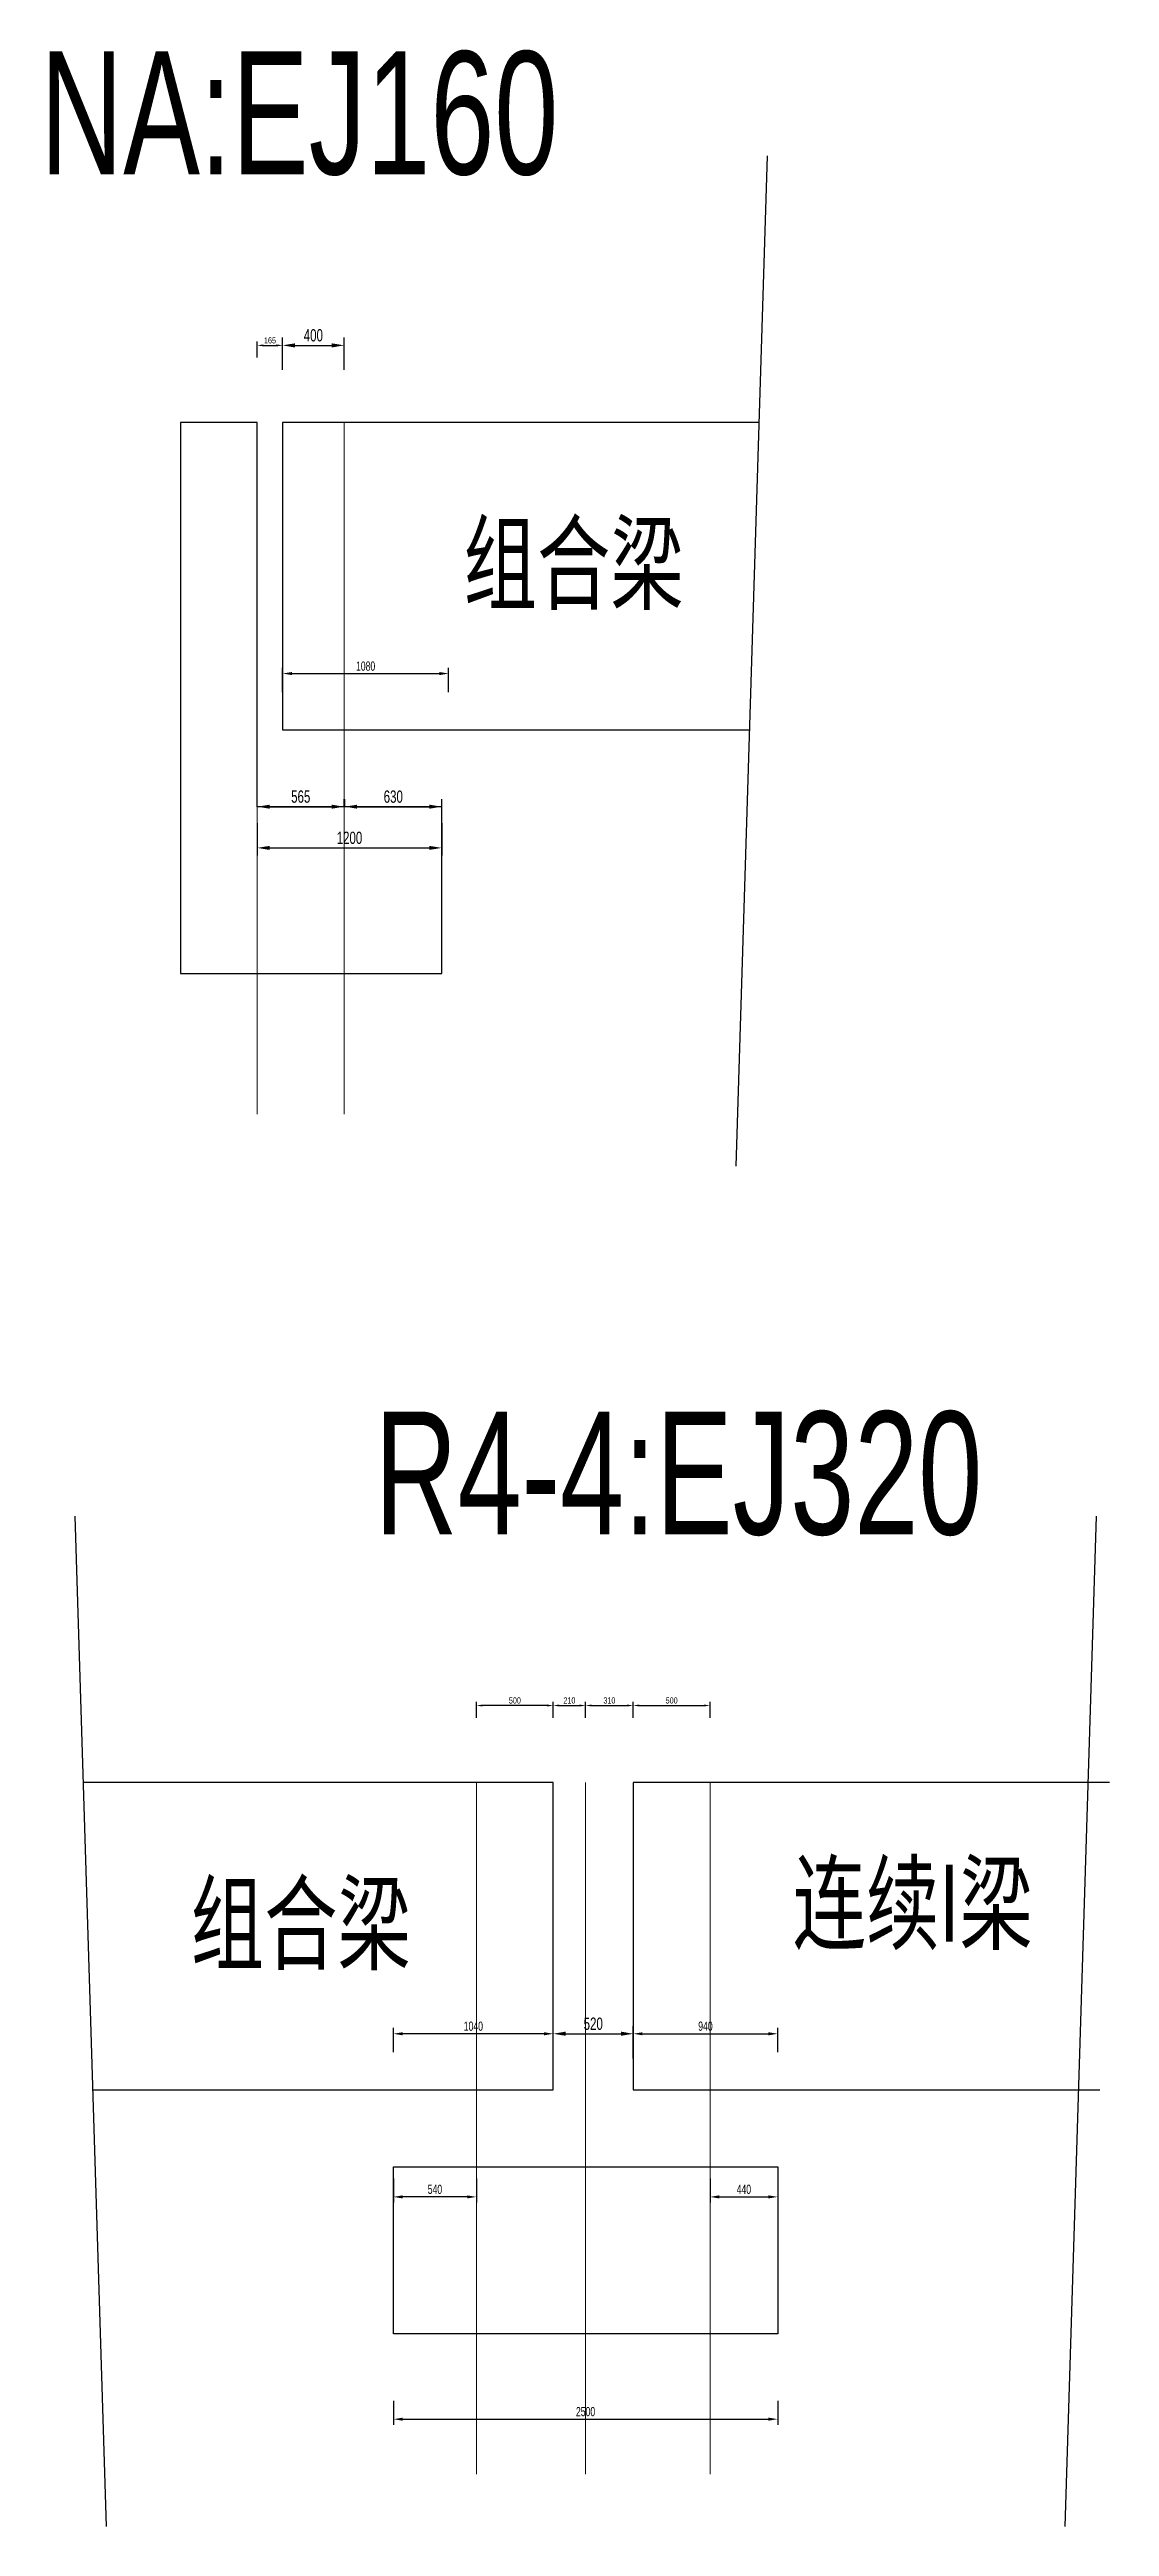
# Model space of a CAD drawing. Header units: metres. Extents: x -46646 to 70989, y -45883 to 20242.
# Drawn here: x 9116 to 16012, y -7509 to 8603 of the extents above; entities that cross this region are included whole.
import ezdxf

# ---------------------------------------------------------------- set-up
doc = ezdxf.new("R2010")
doc.units = ezdxf.units.M
for name, color, linetype, lineweight in [('H标注', 3, 'Continuous', 9), ('H粗线', 4, 'Continuous', 30), ('H设计线', 1, 'Continuous', 15)]:
    doc.layers.add(name, color=color, linetype=linetype, lineweight=lineweight)
doc.styles.add('H仿宋', font='FS_GB2312.ttf', dxfattribs={"width": 0.7})
doc.styles.add('MtXpl__GB2312', font='FS_GB2312.ttf')
doc.dimstyles.new('Annotative', dxfattribs={"dimscale": 0, "dimtxt": 2, "dimasz": 2, "dimexe": 1.25, "dimexo": 0.625, "dimtad": 1, "dimtxsty": 'H仿宋', "dimcen": 2.5, "dimadec": 0, "dimazin": 0, "dimtfac": 1, "dimtmove": 0, "dimatfit": 3, "dimfxl": 4, "dimfxlon": 1, "dimarcsym": 0})

# ---------------------------------------------------------------- blocks, each defined once
blk = doc.blocks.new('*D58')
at = {"layer": 'Defpoints', "color": 0}
for p in [(12603, -2169), (12393, -2670), (12603, -2670)]:
    blk.add_point(p, dxfattribs=at)
at = {"layer": 'H标注', "color": 0, "lineweight": -2}
for p, q in [((12393, -2249), (12393, -2144)), ((12433, -2169), (12563, -2169)), ((12603, -2249), (12603, -2144))]:
    blk.add_line(p, q, dxfattribs=at)
at = {"layer": 'H标注', "color": 0}
for points in [[(12433, -2162), (12433, -2175), (12393, -2169)], [(12563, -2162), (12563, -2175), (12603, -2169)]]:
    blk.add_solid(points, dxfattribs=at)
at = {"layer": 'H标注', "color": 0, "insert": (12498, -2136), "char_height": 40, "attachment_point": 5, "style": 'H仿宋'}
blk.add_mtext('210', dxfattribs=at)
blk = doc.blocks.new('*D61')
at = {"layer": 'Defpoints', "color": 0}
for p in [(12913, -2169), (12603, -2670), (12913, -2670)]:
    blk.add_point(p, dxfattribs=at)
at = {"layer": 'H标注', "color": 0, "lineweight": -2}
for p, q in [((12603, -2249), (12603, -2144)), ((12643, -2169), (12873, -2169)), ((12913, -2249), (12913, -2144))]:
    blk.add_line(p, q, dxfattribs=at)
at = {"layer": 'H标注', "color": 0}
for points in [[(12643, -2162), (12643, -2175), (12603, -2169)], [(12873, -2162), (12873, -2175), (12913, -2169)]]:
    blk.add_solid(points, dxfattribs=at)
at = {"layer": 'H标注', "color": 0, "insert": (12758, -2136), "char_height": 40, "attachment_point": 5, "style": 'H仿宋'}
blk.add_mtext('310', dxfattribs=at)
blk = doc.blocks.new('*D64')
at = {"layer": 'Defpoints', "color": 0}
for p in [(13413, -2169), (12913, -2670), (13413, -2670)]:
    blk.add_point(p, dxfattribs=at)
at = {"layer": 'H标注', "color": 0, "lineweight": -2}
for p, q in [((12913, -2249), (12913, -2144)), ((12953, -2169), (13373, -2169)), ((13413, -2249), (13413, -2144))]:
    blk.add_line(p, q, dxfattribs=at)
at = {"layer": 'H标注', "color": 0}
for points in [[(12953, -2162), (12953, -2175), (12913, -2169)], [(13373, -2162), (13373, -2175), (13413, -2169)]]:
    blk.add_solid(points, dxfattribs=at)
at = {"layer": 'H标注', "color": 0, "insert": (13163, -2136), "char_height": 40, "attachment_point": 5, "style": 'H仿宋'}
blk.add_mtext('500', dxfattribs=at)
blk = doc.blocks.new('*D67')
at = {"layer": 'Defpoints', "color": 0}
for p in [(11893, -2169), (11893, -2670), (12393, -2670)]:
    blk.add_point(p, dxfattribs=at)
at = {"layer": 'H标注', "color": 0, "lineweight": -2}
for p, q in [((11893, -2249), (11893, -2144)), ((12353, -2169), (11933, -2169)), ((12393, -2249), (12393, -2144))]:
    blk.add_line(p, q, dxfattribs=at)
at = {"layer": 'H标注', "color": 0}
for points in [[(11933, -2162), (11933, -2175), (11893, -2169)], [(12353, -2162), (12353, -2175), (12393, -2169)]]:
    blk.add_solid(points, dxfattribs=at)
at = {"layer": 'H标注', "color": 0, "insert": (12143, -2136), "char_height": 40, "attachment_point": 5, "style": 'H仿宋'}
blk.add_mtext('500', dxfattribs=at)
blk = doc.blocks.new('*D70')
at = {"layer": 'Defpoints', "color": 0}
for p in [(11353, -6255), (13853, -6255), (13853, -6811)]:
    blk.add_point(p, dxfattribs=at)
at = {"layer": 'H标注', "color": 0, "lineweight": -2}
for p, q in [((11353, -6691), (11353, -6848)), ((13853, -6691), (13853, -6848)), ((11413, -6811), (13793, -6811))]:
    blk.add_line(p, q, dxfattribs=at)
at = {"layer": 'H标注', "color": 0}
for points in [[(11413, -6801), (11413, -6821), (11353, -6811)], [(13793, -6801), (13793, -6821), (13853, -6811)]]:
    blk.add_solid(points, dxfattribs=at)
at = {"layer": 'H标注', "color": 0, "insert": (12603, -6762), "char_height": 60, "attachment_point": 5, "style": 'H仿宋'}
blk.add_mtext('2500', dxfattribs=at)
blk = doc.blocks.new('*D72')
at = {"layer": 'Defpoints', "color": 0}
for p in [(11353, -4304), (12393, -4670), (11353, -5170)]:
    blk.add_point(p, dxfattribs=at)
at = {"layer": 'H标注', "color": 0, "lineweight": -2}
for p, q in [((11353, -4424), (11353, -4266)), ((12333, -4304), (11413, -4304)), ((12393, -4424), (12393, -4266))]:
    blk.add_line(p, q, dxfattribs=at)
at = {"layer": 'H标注', "color": 0}
for points in [[(11413, -4294), (11413, -4314), (11353, -4304)], [(12333, -4294), (12333, -4314), (12393, -4304)]]:
    blk.add_solid(points, dxfattribs=at)
at = {"layer": 'H标注', "color": 0, "insert": (11873, -4255), "char_height": 60, "attachment_point": 5, "style": 'H仿宋'}
blk.add_mtext('1040', dxfattribs=at)
blk = doc.blocks.new('*D74')
at = {"layer": 'Defpoints', "color": 0}
for p in [(13853, -4304), (12913, -4670), (13853, -5170)]:
    blk.add_point(p, dxfattribs=at)
at = {"layer": 'H标注', "color": 0, "lineweight": -2}
for p, q in [((12913, -4424), (12913, -4266)), ((12973, -4304), (13793, -4304)), ((13853, -4424), (13853, -4266))]:
    blk.add_line(p, q, dxfattribs=at)
at = {"layer": 'H标注', "color": 0}
for points in [[(12973, -4294), (12973, -4314), (12913, -4304)], [(13793, -4294), (13793, -4314), (13853, -4304)]]:
    blk.add_solid(points, dxfattribs=at)
at = {"layer": 'H标注', "color": 0, "insert": (13383, -4255), "char_height": 60, "attachment_point": 5, "style": 'H仿宋'}
blk.add_mtext('940', dxfattribs=at)
blk = doc.blocks.new('*D76')
at = {"layer": 'Defpoints', "color": 0}
for p in [(11353, -5170), (11893, -5170), (11353, -5365)]:
    blk.add_point(p, dxfattribs=at)
at = {"layer": 'H标注', "color": 0, "lineweight": -2}
for p, q in [((11353, -5245), (11353, -5402)), ((11893, -5245), (11893, -5402)), ((11833, -5365), (11413, -5365))]:
    blk.add_line(p, q, dxfattribs=at)
at = {"layer": 'H标注', "color": 0}
for points in [[(11413, -5355), (11413, -5375), (11353, -5365)], [(11833, -5355), (11833, -5375), (11893, -5365)]]:
    blk.add_solid(points, dxfattribs=at)
at = {"layer": 'H标注', "color": 0, "insert": (11623, -5316), "char_height": 60, "attachment_point": 5, "style": 'H仿宋'}
blk.add_mtext('540', dxfattribs=at)
blk = doc.blocks.new('*D78')
at = {"layer": 'Defpoints', "color": 0}
for p in [(13413, -5170), (13853, -5170), (13853, -5365)]:
    blk.add_point(p, dxfattribs=at)
at = {"layer": 'H标注', "color": 0, "lineweight": -2}
for p, q in [((13413, -5245), (13413, -5402)), ((13853, -5245), (13853, -5402)), ((13473, -5365), (13793, -5365))]:
    blk.add_line(p, q, dxfattribs=at)
at = {"layer": 'H标注', "color": 0}
for points in [[(13473, -5355), (13473, -5375), (13413, -5365)], [(13793, -5355), (13793, -5375), (13853, -5365)]]:
    blk.add_solid(points, dxfattribs=at)
at = {"layer": 'H标注', "color": 0, "insert": (13633, -5316), "char_height": 60, "attachment_point": 5, "style": 'H仿宋'}
blk.add_mtext('440', dxfattribs=at)
blk = doc.blocks.new('*D57')
at = {"layer": 'Defpoints', "color": 0, "transparency": 16777216}
for p in [(12913, -4304), (12393, -4670), (12913, -4670)]:
    blk.add_point(p, dxfattribs=at)
at = {"layer": 'H标注', "color": 0, "lineweight": -2, "transparency": 16777216}
for p, q in [((12393, -4464), (12393, -4254)), ((12473, -4304), (12833, -4304)), ((12913, -4464), (12913, -4254))]:
    blk.add_line(p, q, dxfattribs=at)
at = {"layer": 'H标注', "color": 0, "transparency": 16777216}
for points in [[(12473, -4290), (12473, -4317), (12393, -4304)], [(12833, -4290), (12833, -4317), (12913, -4304)]]:
    blk.add_solid(points, dxfattribs=at)
at = {"layer": 'H标注', "color": 0, "transparency": 16777216, "insert": (12653, -4239), "char_height": 80, "attachment_point": 5, "style": 'H仿宋'}
blk.add_mtext('520', dxfattribs=at)
blk = doc.blocks.new('*D383')
at = {"layer": 'Defpoints', "color": 0}
for p in [(10632, 6679), (10467, 6178), (10632, 6178)]:
    blk.add_point(p, dxfattribs=at)
at = {"layer": 'H标注', "color": 0, "lineweight": -2}
for p, q in [((10467, 6599), (10467, 6704)), ((10507, 6679), (10592, 6679)), ((10632, 6599), (10632, 6704))]:
    blk.add_line(p, q, dxfattribs=at)
at = {"layer": 'H标注', "color": 0}
for points in [[(10507, 6685), (10507, 6672), (10467, 6679)], [(10592, 6685), (10592, 6672), (10632, 6679)]]:
    blk.add_solid(points, dxfattribs=at)
at = {"layer": 'H标注', "color": 0, "insert": (10550, 6711), "char_height": 40, "attachment_point": 5, "style": 'H仿宋'}
blk.add_mtext('165', dxfattribs=at)
blk = doc.blocks.new('*D386')
at = {"layer": 'Defpoints', "color": 0}
for p in [(11712, 4544), (10632, 4178), (11712, 3678)]:
    blk.add_point(p, dxfattribs=at)
at = {"layer": 'H标注', "color": 0, "lineweight": -2}
for p, q in [((10632, 4424), (10632, 4581)), ((10692, 4544), (11652, 4544)), ((11712, 4424), (11712, 4581))]:
    blk.add_line(p, q, dxfattribs=at)
at = {"layer": 'H标注', "color": 0}
for points in [[(10692, 4554), (10692, 4534), (10632, 4544)], [(11652, 4554), (11652, 4534), (11712, 4544)]]:
    blk.add_solid(points, dxfattribs=at)
at = {"layer": 'H标注', "color": 0, "insert": (11172, 4592), "char_height": 60, "attachment_point": 5, "style": 'H仿宋'}
blk.add_mtext('1080', dxfattribs=at)
blk = doc.blocks.new('*D388')
at = {"layer": 'Defpoints', "color": 0, "transparency": 16777216}
for p in [(11032, 6679), (10632, 4178), (11032, 4178)]:
    blk.add_point(p, dxfattribs=at)
at = {"layer": 'H标注', "color": 0, "lineweight": -2, "transparency": 16777216}
for p, q in [((10632, 6519), (10632, 6729)), ((10712, 6679), (10952, 6679)), ((11032, 6519), (11032, 6729))]:
    blk.add_line(p, q, dxfattribs=at)
at = {"layer": 'H标注', "color": 0, "transparency": 16777216}
for points in [[(10712, 6692), (10712, 6665), (10632, 6679)], [(10952, 6692), (10952, 6665), (11032, 6679)]]:
    blk.add_solid(points, dxfattribs=at)
at = {"layer": 'H标注', "color": 0, "transparency": 16777216, "insert": (10832, 6744), "char_height": 80, "attachment_point": 5, "style": 'H仿宋'}
blk.add_mtext('400', dxfattribs=at)
blk = doc.blocks.new('*D389')
at = {"layer": 'Defpoints', "color": 0, "transparency": 16777216}
for p in [(10467, 3678), (11667, 3678), (11667, 3410)]:
    blk.add_point(p, dxfattribs=at)
at = {"layer": 'H标注', "color": 0, "lineweight": -2, "transparency": 16777216}
for p, q in [((10467, 3570), (10467, 3360)), ((11667, 3570), (11667, 3360)), ((10547, 3410), (11587, 3410))]:
    blk.add_line(p, q, dxfattribs=at)
at = {"layer": 'H标注', "color": 0, "transparency": 16777216}
for points in [[(10547, 3423), (10547, 3397), (10467, 3410)], [(11587, 3423), (11587, 3397), (11667, 3410)]]:
    blk.add_solid(points, dxfattribs=at)
at = {"layer": 'H标注', "color": 0, "transparency": 16777216, "insert": (11067, 3475), "char_height": 80, "attachment_point": 5, "style": 'H仿宋'}
blk.add_mtext('1200', dxfattribs=at)
blk = doc.blocks.new('*D390')
at = {"layer": 'Defpoints', "color": 0, "transparency": 16777216}
for p in [(10467, 3678), (11032, 3678), (11032, 3678)]:
    blk.add_point(p, dxfattribs=at)
at = {"layer": 'H标注', "color": 0, "lineweight": -2, "transparency": 16777216}
for p, q in [((10467, 3678), (10467, 3728)), ((11032, 3678), (11032, 3728)), ((10547, 3678), (10952, 3678))]:
    blk.add_line(p, q, dxfattribs=at)
at = {"layer": 'H标注', "color": 0, "transparency": 16777216}
for points in [[(10547, 3691), (10547, 3665), (10467, 3678)], [(10952, 3691), (10952, 3665), (11032, 3678)]]:
    blk.add_solid(points, dxfattribs=at)
at = {"layer": 'H标注', "color": 0, "transparency": 16777216, "insert": (10750, 3743), "char_height": 80, "attachment_point": 5, "style": 'H仿宋'}
blk.add_mtext('565', dxfattribs=at)
blk = doc.blocks.new('*D391')
at = {"layer": 'Defpoints', "color": 0, "transparency": 16777216}
for p in [(11037, 3678), (11667, 3678), (11667, 3678)]:
    blk.add_point(p, dxfattribs=at)
at = {"layer": 'H标注', "color": 0, "lineweight": -2, "transparency": 16777216}
for p, q in [((11037, 3678), (11037, 3728)), ((11667, 3678), (11667, 3728)), ((11117, 3678), (11587, 3678))]:
    blk.add_line(p, q, dxfattribs=at)
at = {"layer": 'H标注', "color": 0, "transparency": 16777216}
for points in [[(11117, 3691), (11117, 3665), (11037, 3678)], [(11587, 3691), (11587, 3665), (11667, 3678)]]:
    blk.add_solid(points, dxfattribs=at)
at = {"layer": 'H标注', "color": 0, "transparency": 16777216, "insert": (11352, 3743), "char_height": 80, "attachment_point": 5, "style": 'H仿宋'}
blk.add_mtext('630', dxfattribs=at)

msp = doc.modelspace()

# ---------------------------------------------------------------- linework, layer by layer
for p, q in [((13784.296, 7911.286), (13580.679, 1338.601)), ((9280.719, -936.103), (9484.336, -7508.788)), ((15925.209, -936.103), (15721.592, -7508.788))]:
    msp.add_line(p, q)
at = {"layer": 'H粗线'}
for points in [[(9967.051, 2592.437), (11667.051, 2592.437), (11667.051, 3677.846), (10467.051, 3677.846), (10467.051, 4177.846), (10467.051, 6177.846), (9967.051, 6177.846)], [(11352.964, -5169.543), (13852.964, -5169.543), (13852.964, -6254.953), (11352.964, -6254.953)]]:
    msp.add_lwpolyline(points, close=True, dxfattribs=at)
for points in [[(13730.595, 6177.846), (10632.051, 6177.846), (10632.051, 4177.846), (13668.637, 4177.846)], [(9396.379, -4669.543), (12392.964, -4669.543), (12392.964, -2669.543), (9334.42, -2669.543)], [(16011.508, -2669.543), (12912.964, -2669.543), (12912.964, -4669.543), (15949.55, -4669.543)]]:
    msp.add_lwpolyline(points, dxfattribs=at)
at = {"layer": 'H设计线'}
for p, q in [((10467.051, 6177.846), (10467.051, 1677.846)), ((11032.051, 6177.846), (11032.051, 1677.846)), ((11892.964, -2669.543), (11892.964, -7169.543)), ((12602.964, -2669.543), (12602.964, -7169.543)), ((13412.964, -2669.543), (13412.964, -7169.543))]:
    msp.add_line(p, q, dxfattribs=at)

# ---------------------------------------------------------------- texts
at = {"layer": 'H标注', "color": 1, "width": 0.7}
for s, height, style, p in [('NA:EJ160', 800, 'MtXpl__GB2312', (9054.135, 7791.199)), ('组合梁', 500, 'H仿宋', (11809.305, 5011.07)), ('R4-4:EJ320', 800, 'MtXpl__GB2312', (11229.734, -1056.19)), ('连续I梁', 500, 'H仿宋', (13950.218, -3704.334)), ('组合梁', 500, 'H仿宋', (10034.259, -3836.319))]:
    msp.add_text(s, height=height, dxfattribs=dict(at, style=style)).set_placement(p)

# ---------------------------------------------------------------- dimensions: what is measured, and where the dimension line sits
at = {"layer": 'H标注'}
for base, p1, p2, picture, middle in [((11032.051, 6678.756), (10632.051, 4177.846), (11032.051, 4177.846), '*D388', (10832.051, 6743.756)), ((10632.051, 6678.756), (10467.051, 6177.846), (10632.051, 6177.846), '*D383', (10549.551, 6711.256)), ((11712.051, 4543.564), (10632.051, 4177.846), (11712.051, 3677.846), '*D386', (11172.051, 4592.314)), ((11032.051, 3677.846), (10467.051, 3677.846), (11032.051, 3677.846), '*D390', (10749.551, 3742.846)), ((11667.051, 3677.846), (11037.051, 3677.846), (11667.051, 3677.846), '*D391', (11352.051, 3742.846)), ((11667.051, 3409.941), (10467.051, 3677.846), (11667.051, 3677.846), '*D389', (11067.051, 3474.941)), ((11892.964, -2168.633), (12392.964, -2669.543), (11892.964, -2669.543), '*D67', (12142.964, -2136.133)), ((12602.964, -2168.633), (12392.964, -2669.543), (12602.964, -2669.543), '*D58', (12497.964, -2136.133)), ((12912.964, -2168.633), (12602.964, -2669.543), (12912.964, -2669.543), '*D61', (12757.964, -2136.133)), ((13412.964, -2168.633), (12912.964, -2669.543), (13412.964, -2669.543), '*D64', (13162.964, -2136.133)), ((12912.964, -4303.825), (12392.964, -4669.543), (12912.964, -4669.543), '*D57', (12652.964, -4238.825)), ((11352.964, -4303.825), (12392.964, -4669.543), (11352.964, -5169.543), '*D72', (11872.964, -4255.075)), ((13852.964, -4303.825), (12912.964, -4669.543), (13852.964, -5169.543), '*D74', (13382.964, -4255.075)), ((11352.964, -5364.991), (11892.964, -5169.543), (11352.964, -5169.543), '*D76', (11622.964, -5316.241)), ((13852.964, -5364.991), (13412.964, -5169.543), (13852.964, -5169.543), '*D78', (13632.964, -5316.241)), ((13852.964, -6810.537), (11352.964, -6254.953), (13852.964, -6254.953), '*D70', (12602.964, -6761.787))]:
    dim = msp.add_linear_dim(base=base, p1=p1, p2=p2, dimstyle='Annotative', dxfattribs=at)
    dim.commit()
    dim.dimension.update_dxf_attribs({"geometry": picture, "text_midpoint": middle})

doc.saveas('drawing.dxf')
